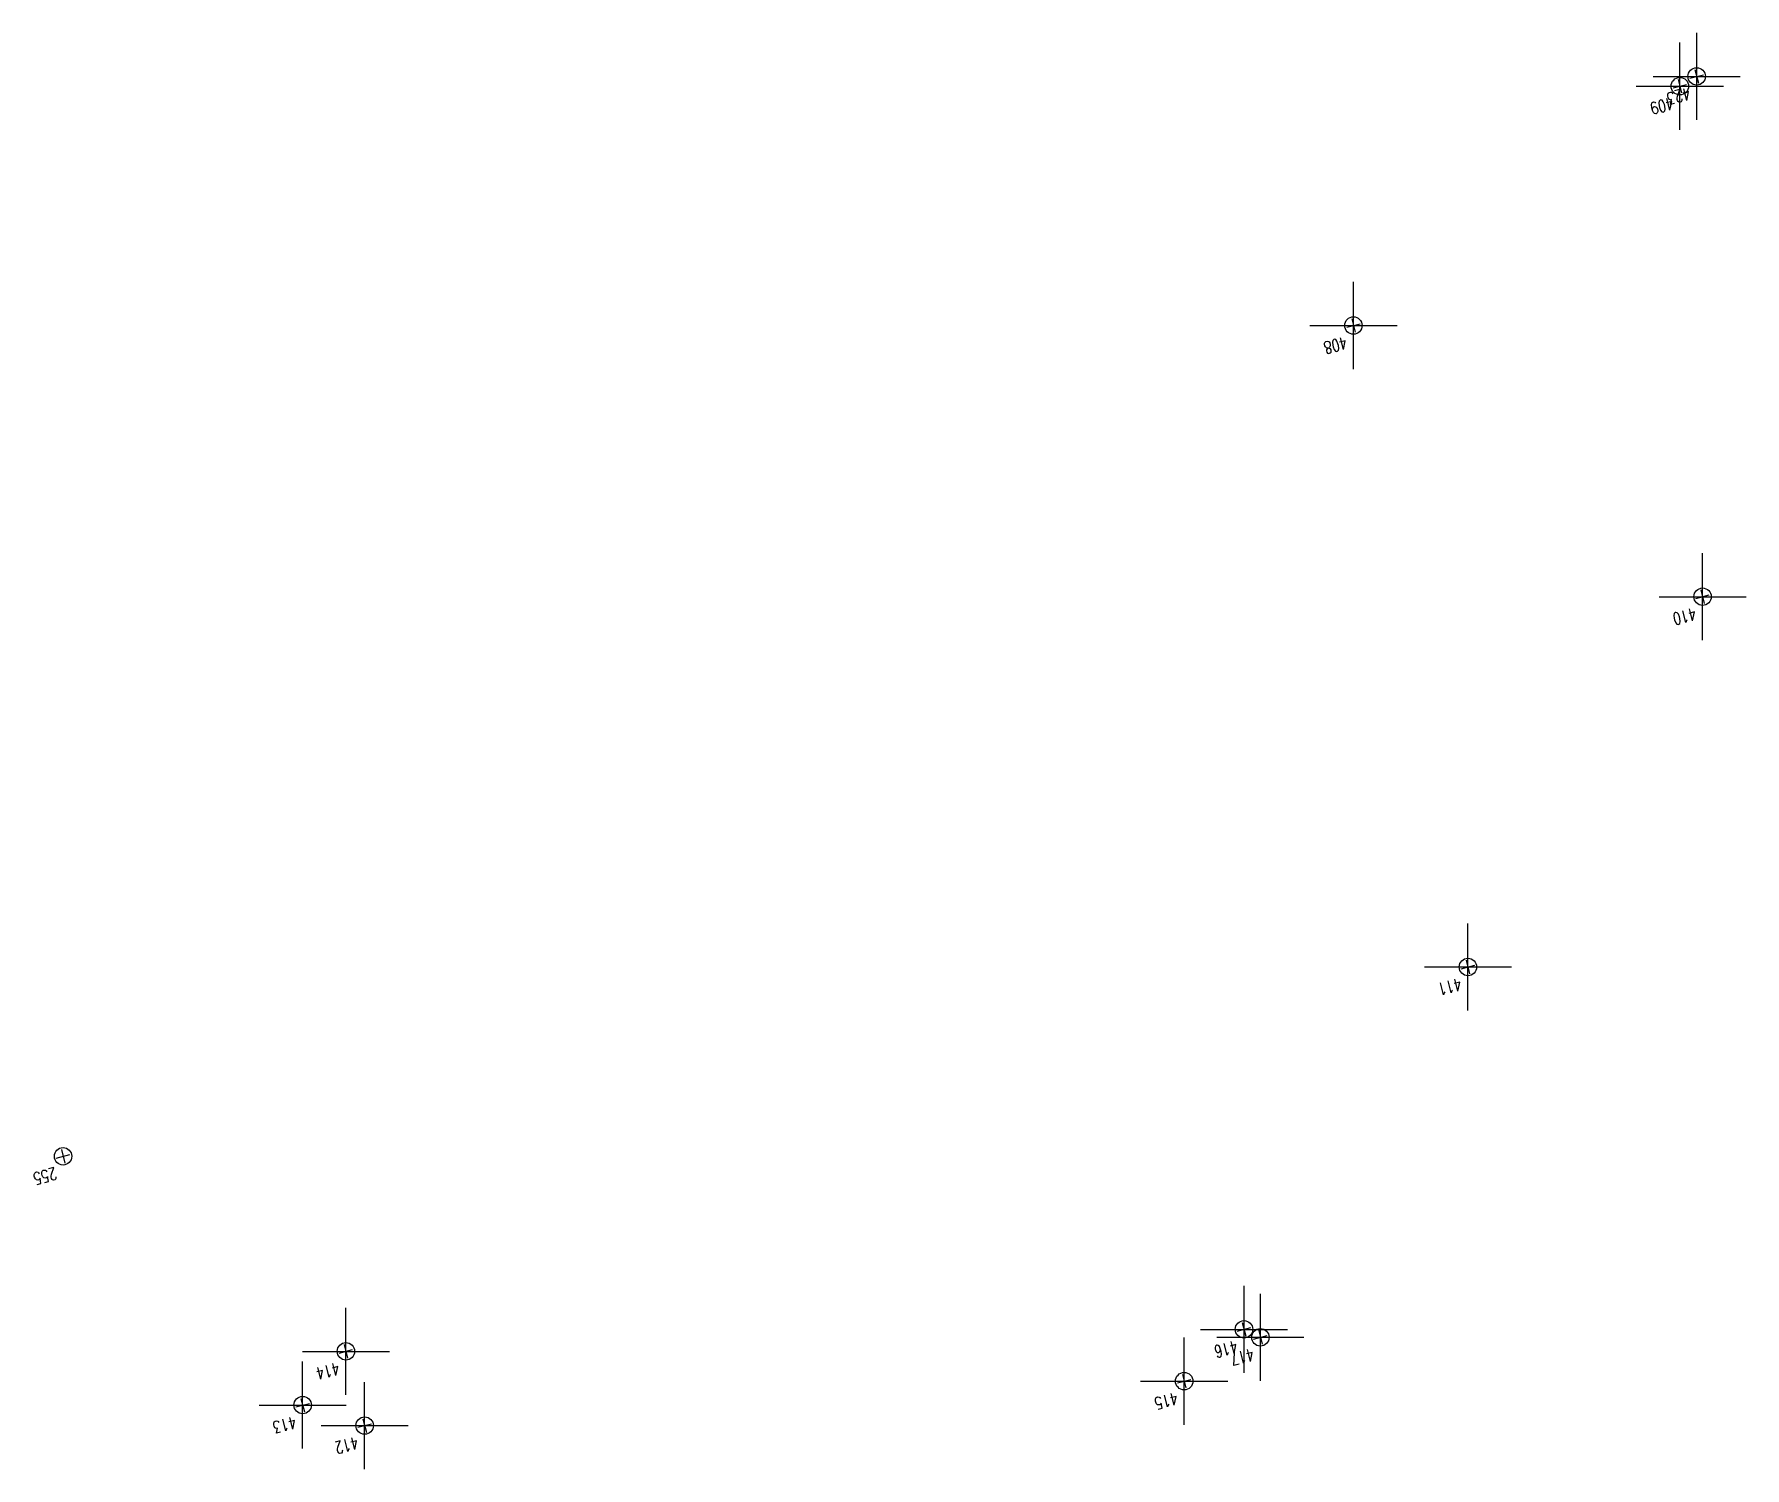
# Model space of a CAD drawing. Header units: metres. Extents: x 4462704 to 4462784, y 5794007 to 5794138.
# Drawn here: x 4462747.27 to 4462757.09, y 5794055.39 to 5794063.62 of the extents above; entities that cross this region are included whole.
import ezdxf
from ezdxf.enums import TextEntityAlignment as Align

# ---------------------------------------------------------------- set-up
doc = ezdxf.new("R2010")
doc.units = ezdxf.units.M
doc.header["$PDMODE"] = 2
doc.header["$PDSIZE"] = 0.25
for name, color, linetype in [('Keramik Pl.1', 60, 'Continuous'), ('Knochenreste', 40, 'Continuous'), ('Silex-Messer', 220, 'Continuous')]:
    doc.layers.add(name, color=color, linetype=linetype)
doc.styles.add('ROMANS', font='ROMANS.shx', dxfattribs={"width": 0.75})

# ---------------------------------------------------------------- blocks, each defined once
blk = doc.blocks.new('MESSPUNKT')
for p, q in [((0.04, 0), (-0.04, 0)), ((0, -0.04), (0, 0.04))]:
    blk.add_line(p, q)
blk.add_circle((0, 0), 0.05)
at = {"style": 'ROMANS', "width": 0.75, "flags": 1}
for tag, p in [('MESSWERT', (-0.06, 0.05)), ('STANDPUNKT', (-0.06, -0.05)), ('KOORDINATEN', (-0.06, -0.15))]:
    blk.add_attdef(tag, text='', height=0.07, dxfattribs=at).set_placement(p, align=Align.RIGHT)
at = {"style": 'ROMANS', "width": 0.75}
for tag, p in [('NUMMER', (0.06, 0.05)), ('INFO', (0.06, -0.15))]:
    blk.add_attdef(tag, p, '', height=0.07, dxfattribs=at)

msp = doc.modelspace()

# ---------------------------------------------------------------- linework, layer by layer
at = {"layer": 'Keramik Pl.1'}
for p in [(4462756.717648621, 5794063.325072735, 52.2334), (4462756.717648621, 5794063.325072735, 52.2334), (4462754.844267947, 5794061.951172629, 52.3053), (4462754.844267947, 5794061.951172629, 52.3053), (4462756.847944659, 5794060.394498688, 52.2718), (4462756.847944659, 5794060.394498688, 52.2718), (4462755.501255483, 5794058.268996491, 52.3382), (4462755.501255483, 5794058.268996491, 52.3382), (4462754.21623725, 5794056.188740231, 52.3464), (4462754.21623725, 5794056.188740231, 52.3464), (4462754.310227724, 5794056.143143184, 52.3585), (4462754.310227724, 5794056.143143184, 52.3585), (4462749.061827685, 5794056.062579649, 52.3703), (4462749.061827685, 5794056.062579649, 52.3703), (4462753.872880298, 5794055.891426839, 52.36959999999999), (4462753.872880298, 5794055.891426839, 52.36959999999999), (4462748.813655722, 5794055.754016453, 52.3956), (4462748.813655722, 5794055.754016453, 52.3956), (4462749.169463649, 5794055.636463573, 52.3759), (4462749.169463649, 5794055.636463573, 52.3759)]:
    msp.add_point(p, dxfattribs=at)
at = {"layer": 'Knochenreste'}
msp.add_point((4462756.814135949, 5794063.381107058, 52.2314), dxfattribs=at)
msp.add_point((4462756.814135949, 5794063.381107058, 52.2314), dxfattribs=at)

# ---------------------------------------------------------------- block references
at = {"layer": 'Keramik Pl.1'}
ref = msp.add_blockref('MESSPUNKT', (4462756.717648621, 5794063.325072735, 52.2334), dxfattribs=dict(at, rotation=194.2283887535801))
ref.add_attrib('NUMMER', '409', (4462756.671778584, 5794063.261859288, 52.2334), dxfattribs={"layer": '0', "color": 0, "height": 0.07, "rotation": 194.2283887226185, "style": 'ROMANS', "width": 0.75})
ref = msp.add_blockref('MESSPUNKT', (4462756.717648621, 5794063.325072735, 52.2334), dxfattribs=dict(at, rotation=194.2283887535801))
ref.add_attrib('NUMMER', '409', (4462756.671778584, 5794063.261859288, 52.2334), dxfattribs={"layer": '0', "color": 0, "height": 0.07, "rotation": 194.2283887226185, "style": 'ROMANS', "width": 0.75})
ref = msp.add_blockref('MESSPUNKT', (4462754.844267947, 5794061.951172629, 52.3053), dxfattribs=dict(at, rotation=194.2283887535801))
ref.add_attrib('NUMMER', '408', (4462754.79839791, 5794061.887959182, 52.3053), dxfattribs={"layer": '0', "color": 0, "height": 0.07, "rotation": 194.2283887226185, "style": 'ROMANS', "width": 0.75})
ref = msp.add_blockref('MESSPUNKT', (4462754.844267947, 5794061.951172629, 52.3053), dxfattribs=dict(at, rotation=194.2283887535801))
ref.add_attrib('NUMMER', '408', (4462754.79839791, 5794061.887959182, 52.3053), dxfattribs={"layer": '0', "color": 0, "height": 0.07, "rotation": 194.2283887226185, "style": 'ROMANS', "width": 0.75})
ref = msp.add_blockref('MESSPUNKT', (4462756.847944659, 5794060.394498688, 52.2718), dxfattribs=dict(at, rotation=194.2283887535801))
ref.add_attrib('NUMMER', '410', (4462756.802074622, 5794060.331285244, 52.2718), dxfattribs={"layer": '0', "color": 0, "height": 0.07, "rotation": 194.2283887226185, "style": 'ROMANS', "width": 0.75})
ref = msp.add_blockref('MESSPUNKT', (4462756.847944659, 5794060.394498688, 52.2718), dxfattribs=dict(at, rotation=194.2283887535801))
ref.add_attrib('NUMMER', '410', (4462756.802074622, 5794060.331285244, 52.2718), dxfattribs={"layer": '0', "color": 0, "height": 0.07, "rotation": 194.2283887226185, "style": 'ROMANS', "width": 0.75})
ref = msp.add_blockref('MESSPUNKT', (4462755.501255483, 5794058.268996491, 52.3382), dxfattribs=dict(at, rotation=194.2283887535801))
ref.add_attrib('NUMMER', '411', (4462755.455385447, 5794058.205783045, 52.3382), dxfattribs={"layer": '0', "color": 0, "height": 0.07, "rotation": 194.2283887226185, "style": 'ROMANS', "width": 0.75})
ref = msp.add_blockref('MESSPUNKT', (4462755.501255483, 5794058.268996491, 52.3382), dxfattribs=dict(at, rotation=194.2283887535801))
ref.add_attrib('NUMMER', '411', (4462755.455385447, 5794058.205783045, 52.3382), dxfattribs={"layer": '0', "color": 0, "height": 0.07, "rotation": 194.2283887226185, "style": 'ROMANS', "width": 0.75})
ref = msp.add_blockref('MESSPUNKT', (4462754.21623725, 5794056.188740231, 52.3464), dxfattribs=dict(at, rotation=194.2283887535801))
ref.add_attrib('NUMMER', '416', (4462754.170367214, 5794056.125526785, 52.3464), dxfattribs={"layer": '0', "color": 0, "height": 0.07, "rotation": 194.2283887226185, "style": 'ROMANS', "width": 0.75})
ref = msp.add_blockref('MESSPUNKT', (4462754.21623725, 5794056.188740231, 52.3464), dxfattribs=dict(at, rotation=194.2283887535801))
ref.add_attrib('NUMMER', '416', (4462754.170367214, 5794056.125526785, 52.3464), dxfattribs={"layer": '0', "color": 0, "height": 0.07, "rotation": 194.2283887226185, "style": 'ROMANS', "width": 0.75})
ref = msp.add_blockref('MESSPUNKT', (4462754.310227724, 5794056.143143184, 52.3585), dxfattribs=dict(at, rotation=194.2283887535801))
ref.add_attrib('NUMMER', '417', (4462754.264357688, 5794056.079929737, 52.3585), dxfattribs={"layer": '0', "color": 0, "height": 0.07, "rotation": 194.2283887226185, "style": 'ROMANS', "width": 0.75})
ref = msp.add_blockref('MESSPUNKT', (4462754.310227724, 5794056.143143184, 52.3585), dxfattribs=dict(at, rotation=194.2283887535801))
ref.add_attrib('NUMMER', '417', (4462754.264357688, 5794056.079929737, 52.3585), dxfattribs={"layer": '0', "color": 0, "height": 0.07, "rotation": 194.2283887226185, "style": 'ROMANS', "width": 0.75})
ref = msp.add_blockref('MESSPUNKT', (4462749.061827685, 5794056.062579649, 52.3703), dxfattribs=dict(at, rotation=194.2283887535801))
ref.add_attrib('NUMMER', '414', (4462749.015957649, 5794055.999366203, 52.3703), dxfattribs={"layer": '0', "color": 0, "height": 0.07, "rotation": 194.2283887226185, "style": 'ROMANS', "width": 0.75})
ref = msp.add_blockref('MESSPUNKT', (4462749.061827685, 5794056.062579649, 52.3703), dxfattribs=dict(at, rotation=194.2283887535801))
ref.add_attrib('NUMMER', '414', (4462749.015957649, 5794055.999366203, 52.3703), dxfattribs={"layer": '0', "color": 0, "height": 0.07, "rotation": 194.2283887226185, "style": 'ROMANS', "width": 0.75})
ref = msp.add_blockref('MESSPUNKT', (4462753.872880298, 5794055.891426839, 52.36959999999999), dxfattribs=dict(at, rotation=194.2283887535801))
ref.add_attrib('NUMMER', '415', (4462753.827010261, 5794055.828213392, 52.36959999999999), dxfattribs={"layer": '0', "color": 0, "height": 0.07, "rotation": 194.2283887226185, "style": 'ROMANS', "width": 0.75})
ref = msp.add_blockref('MESSPUNKT', (4462753.872880298, 5794055.891426839, 52.36959999999999), dxfattribs=dict(at, rotation=194.2283887535801))
ref.add_attrib('NUMMER', '415', (4462753.827010261, 5794055.828213392, 52.36959999999999), dxfattribs={"layer": '0', "color": 0, "height": 0.07, "rotation": 194.2283887226185, "style": 'ROMANS', "width": 0.75})
ref = msp.add_blockref('MESSPUNKT', (4462748.813655722, 5794055.754016453, 52.3956), dxfattribs=dict(at, rotation=194.2283887535801))
ref.add_attrib('NUMMER', '413', (4462748.767785685, 5794055.690803006, 52.3956), dxfattribs={"layer": '0', "color": 0, "height": 0.07, "rotation": 194.2283887226185, "style": 'ROMANS', "width": 0.75})
ref = msp.add_blockref('MESSPUNKT', (4462748.813655722, 5794055.754016453, 52.3956), dxfattribs=dict(at, rotation=194.2283887535801))
ref.add_attrib('NUMMER', '413', (4462748.767785685, 5794055.690803006, 52.3956), dxfattribs={"layer": '0', "color": 0, "height": 0.07, "rotation": 194.2283887226185, "style": 'ROMANS', "width": 0.75})
ref = msp.add_blockref('MESSPUNKT', (4462749.169463649, 5794055.636463573, 52.3759), dxfattribs=dict(at, rotation=194.2283887535801))
ref.add_attrib('NUMMER', '412', (4462749.123593611, 5794055.573250128, 52.3759), dxfattribs={"layer": '0', "color": 0, "height": 0.07, "rotation": 194.2283887226185, "style": 'ROMANS', "width": 0.75})
ref = msp.add_blockref('MESSPUNKT', (4462749.169463649, 5794055.636463573, 52.3759), dxfattribs=dict(at, rotation=194.2283887535801))
ref.add_attrib('NUMMER', '412', (4462749.123593611, 5794055.573250128, 52.3759), dxfattribs={"layer": '0', "color": 0, "height": 0.07, "rotation": 194.2283887226185, "style": 'ROMANS', "width": 0.75})
at = {"layer": 'Knochenreste'}
ref = msp.add_blockref('MESSPUNKT', (4462756.814135949, 5794063.381107058, 52.2314), dxfattribs=dict(at, rotation=194.2283887535801))
ref.add_attrib('NUMMER', '423', (4462756.768265912, 5794063.317893614, 52.2314), dxfattribs={"layer": '0', "color": 0, "height": 0.07, "rotation": 194.2283887226185, "style": 'ROMANS', "width": 0.75})
ref = msp.add_blockref('MESSPUNKT', (4462756.814135949, 5794063.381107058, 52.2314), dxfattribs=dict(at, rotation=194.2283887535801))
ref.add_attrib('NUMMER', '423', (4462756.768265912, 5794063.317893614, 52.2314), dxfattribs={"layer": '0', "color": 0, "height": 0.07, "rotation": 194.2283887226185, "style": 'ROMANS', "width": 0.75})
at = {"layer": 'Silex-Messer'}
ref = msp.add_blockref('MESSPUNKT', (4462747.43853207, 5794057.182240634, 52.3157), dxfattribs=dict(at, rotation=194.2283887535801))
ref.add_attrib('NUMMER', '255', (4462747.392662033, 5794057.119027188, 52.3157), dxfattribs={"layer": '0', "color": 0, "height": 0.07, "rotation": 194.2283887226185, "style": 'ROMANS', "width": 0.75})
ref = msp.add_blockref('MESSPUNKT', (4462747.43853207, 5794057.182240634, 52.3157), dxfattribs=dict(at, rotation=194.2283887535801))
ref.add_attrib('NUMMER', '255', (4462747.392662033, 5794057.119027188, 52.3157), dxfattribs={"layer": '0', "color": 0, "height": 0.07, "rotation": 194.2283887226185, "style": 'ROMANS', "width": 0.75})

doc.saveas('drawing.dxf')
